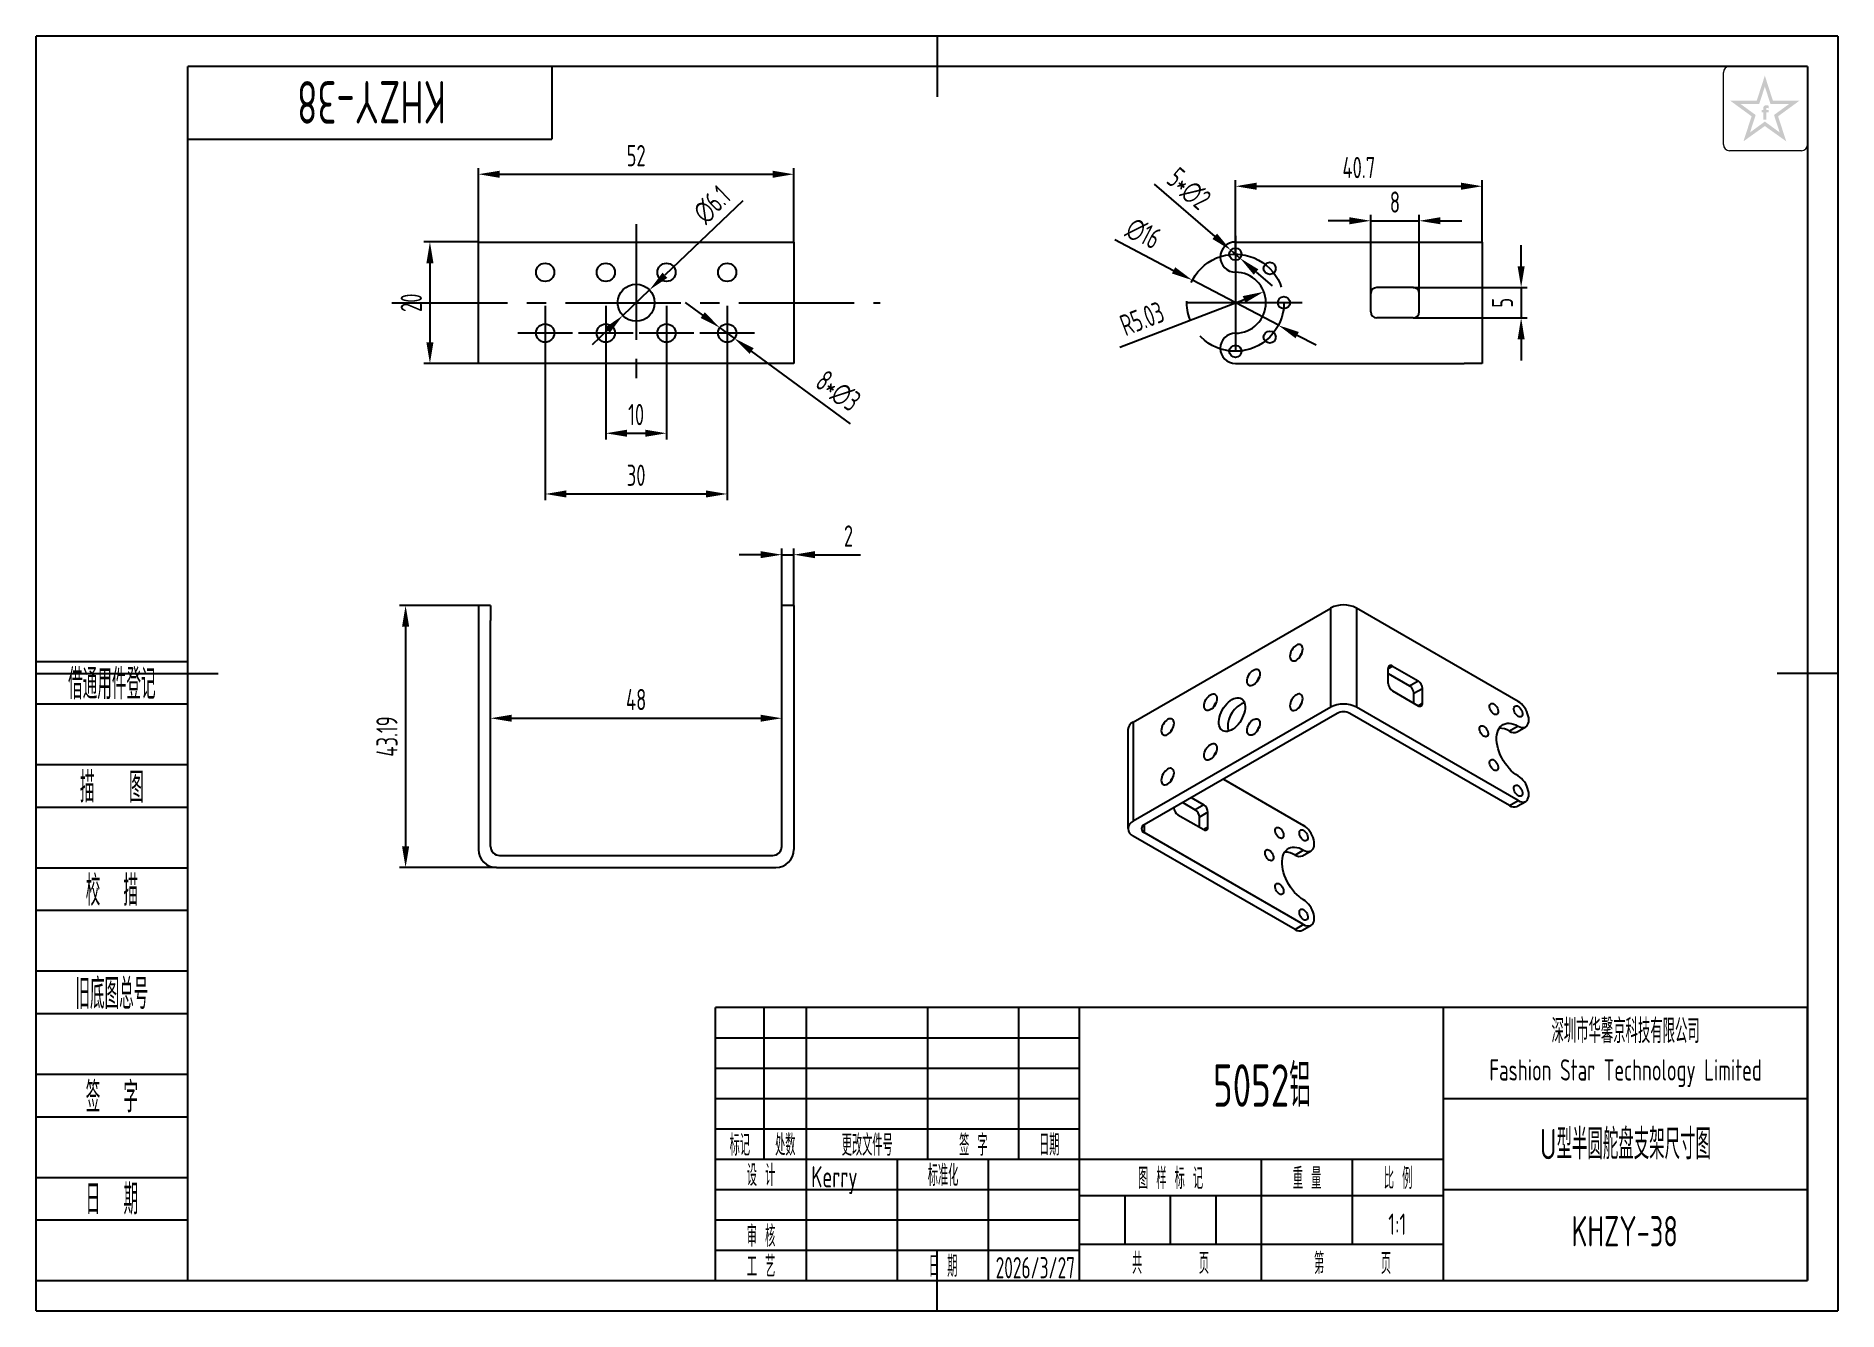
# Model space of a CAD drawing. Header units: millimetres. Extents: x -25 to 272, y -5 to 205.
import ezdxf
from ezdxf.enums import TextEntityAlignment as Align

# ---------------------------------------------------------------- set-up
doc = ezdxf.new("R2010")
doc.units = ezdxf.units.MM
doc.header["$PDSIZE"] = -1
doc.linetypes.add('CENTER2', pattern=[28.575, 19.05, -3.175, 3.175, -3.175])
for name, color, linetype in [('1轮廓实线层', 7, 'Continuous'), ('2细线层', 4, 'Continuous'), ('3中心线层', 1, 'CENTER2'), ('6文字层', 3, 'Continuous'), ('7标注层', 4, 'Continuous'), ('图框层', 7, 'Continuous')]:
    doc.layers.add(name, color=color, linetype=linetype)
doc.styles.add('PC_TEXTSTYLE', font='ISOCP.SHX', dxfattribs={"width": 0.707, "bigfont": 'GBCBIG.SHX'})
doc.styles.add('PC_TEXTSTYLE4', font='ISOCP.SHX', dxfattribs={"width": 0.707, "bigfont": 'GBCBIG.SHX'})
doc.dimstyles.new('GB_DIAMETER', dxfattribs={"dimtxt": 3.5, "dimasz": 3.5, "dimexe": 1, "dimexo": 0, "dimgap": 1.5, "dimtad": 1, "dimjust": 4, "dimdsep": 46, "dimtxsty": 'PC_TEXTSTYLE', "dimcen": 0, "dimclrd": 256, "dimclrt": 3, "dimadec": 0, "dimazin": 2, "dimtp": 0.1, "dimtm": 0.1, "dimtfac": 0.71, "dimtdec": 3, "dimtmove": 0, "dimatfit": 2, "dimfxl": 1, "dimtfill": 1, "dimarcsym": 0})
doc.dimstyles.new('GB_LINEAR', dxfattribs={"dimtxt": 3.5, "dimasz": 3.5, "dimexe": 1, "dimexo": 0, "dimgap": 1.5, "dimtad": 1, "dimdsep": 46, "dimtxsty": 'PC_TEXTSTYLE', "dimcen": 0, "dimclrd": 256, "dimclrt": 3, "dimadec": 0, "dimazin": 2, "dimtp": 0.1, "dimtm": 0.1, "dimtfac": 0.71, "dimtdec": 3, "dimtmove": 0, "dimatfit": 3, "dimfxl": 1, "dimtfill": 1, "dimarcsym": 0})
doc.dimstyles.new('GB_RADIAL', dxfattribs={"dimtxt": 3.5, "dimasz": 3.5, "dimexe": 1, "dimexo": 0, "dimgap": 1.5, "dimtad": 1, "dimjust": 4, "dimdsep": 46, "dimtxsty": 'PC_TEXTSTYLE', "dimcen": 0, "dimclrd": 256, "dimclrt": 3, "dimadec": 0, "dimazin": 2, "dimtp": 0.1, "dimtm": 0.1, "dimtfac": 0.71, "dimtdec": 3, "dimtmove": 0, "dimatfit": 2, "dimfxl": 1, "dimtfill": 1, "dimarcsym": 0})

msp = doc.modelspace()

# ---------------------------------------------------------------- texts
at = {"layer": '6文字层', "insert": (237, 37.5), "char_height": 3.5, "width": 60, "attachment_point": 5, "style": 'PC_TEXTSTYLE4'}
msp.add_mtext('{\\H1.142857x;深圳市华馨京科技有限公司}\\P\\pxsm1,qc;Fashion Star Technology Limited', dxfattribs=at)

# ---------------------------------------------------------------- blocks, each defined once
blk = doc.blocks.new('ZwmFrameMain_A4^_^无分区图框^_^landscape')
at = {"layer": '1轮廓实线层'}
for p, q in [((123.5, 205), (123.5, 195)), ((0, 0), (0, 200)), ((267, 200), (0, 200)), ((267, 200), (267, 0)), ((-25, 100), (5, 100)), ((272, 100), (262, 100)), ((123.5, -5), (123.5, 5)), ((0, 0), (267, 0))]:
    blk.add_line(p, q, dxfattribs=at)
at = {"layer": '2细线层'}
for p, q in [((-25, -5), (-25, 205)), ((272, 205), (-25, 205)), ((272, 205), (272, -5)), ((-25, -5), (272, -5))]:
    blk.add_line(p, q, dxfattribs=at)
blk = doc.blocks.new('ZwmFrameMain_标题栏1')
at = {"layer": '1轮廓实线层'}
for p, q in [((-180, 0), (-180, 45)), ((0, 45), (-180, 45)), ((-172, 20), (-172, 45)), ((-165, 20), (-165, 45)), ((-145, 20), (-145, 45)), ((-130, 20), (-130, 45)), ((-120, 0), (-120, 45)), ((0, 0), (0, 45)), ((-60, 30), (0, 30)), ((-180, 20), (-60, 20)), ((-165, 0), (-165, 20)), ((-150, 0), (-150, 20)), ((-135, 0), (-135, 20)), ((-60, 15), (0, 15)), ((-180, 0), (0, 0))]:
    blk.add_line(p, q, dxfattribs=at)
at = {"layer": '1轮廓实线层', "color": 7}
for p, q in [((-60, 0), (-60, 45)), ((-180, 25), (-120, 25))]:
    blk.add_line(p, q, dxfattribs=at)
at = {"layer": '2细线层'}
for p, q in [((-180, 40), (-120, 40)), ((-180, 35), (-120, 35)), ((-180, 30), (-120, 30)), ((-90, 0), (-90, 20)), ((-75, 6), (-75, 20)), ((-180, 15), (-120, 15)), ((-120, 14), (-60, 14)), ((-112.5, 6), (-112.5, 14)), ((-105, 6), (-105, 14)), ((-97.5, 6), (-97.5, 14)), ((-180, 10), (-120, 10)), ((-120, 6), (-60, 6)), ((-180, 5), (-120, 5))]:
    blk.add_line(p, q, dxfattribs=at)
at = {"layer": '6文字层', "style": 'PC_TEXTSTYLE', "width": 0.667}
for s, p in [('标记', (-176, 22.5)), ('处数', (-168.5, 22.5)), (' 更改文件号 ', (-155, 22.5)), (' 签 字 ', (-137.5, 22.5)), (' 日期 ', (-125, 22.5)), (' 设 计 ', (-172.5, 17.51)), (' 标准化 ', (-142.5, 17.51)), (' 图 样 标 记 ', (-105, 17)), (' 重 量 ', (-82.5, 17)), (' 比 例 ', (-67.5, 17)), (' 审 核 ', (-172.5, 7.5)), (' 工 艺 ', (-172.5, 2.5)), (' 日 期 ', (-142.5, 2.5)), ('共       页', (-105, 3)), ('第       页', (-75, 3))]:
    blk.add_text(s, height=3.5, dxfattribs=at).set_placement(p, align=Align.MIDDLE)
at = {"layer": '6文字层', "style": 'PC_TEXTSTYLE', "flags": 8}
for tag, height, width, p, p2 in [('企业名称', 5, 3.445461, (-54.29, 34.82), (-5.27, 34.82)), ('产品名称或材料标记', 7, 1.034456, (-113.46, 28.64), (-66.42, 28.64)), ('图样名称', 5, 3.480264, (-54.79, 19.98), (-5.27, 19.98)), ('标准化', 3.5, 1.756036, (-133.83, 15.37), (-120.75, 15.37)), ('审核', 3.5, 2.723972, (-163.99, 5.37), (-150.63, 5.37)), ('重量', 3.5, 2.448074, (-88.46, 7.54), (-76.55, 7.54)), ('比例', 3.5, 2.367734, (-73.35, 7.54), (-61.93, 7.54)), ('图样代号', 5, 3.489916, (-54.79, 5.63), (-5.52, 5.63)), ('工艺', 3.5, 2.851598, (-164.21, 0.37), (-150.89, 0.37)), ('日期', 3.5, 2.733185, (-133.83, 0.37), (-120.75, 0.37)), ('共几页', 3.5, 0.953151, (-108.58, 1.48), (-101.56, 1.48))]:
    blk.add_attdef(tag, text='', height=height, dxfattribs=dict(at, width=width)).set_placement(p, p2, align=Align.FIT)
at = {"layer": '6文字层', "style": 'PC_TEXTSTYLE', "width": 9.901758, "flags": 8}
blk.add_attdef('设计', text='', height=3.5, rotation=359.5768, dxfattribs=at).set_placement((-164.23, 15.37), (-150.37, 15.27), align=Align.FIT)
at = {"layer": '6文字层', "color": 3, "style": 'PC_TEXTSTYLE', "width": 0.96618, "flags": 8}
blk.add_attdef('第几页', text='', height=3.5, dxfattribs=at).set_placement((-78.29, 1.5), (-71.16, 1.5), align=Align.FIT)
at = {"layer": '6文字层', "color": 0, "style": 'PC_TEXTSTYLE', "width": 0.715273, "flags": 8}
blk.add_attdef('图纸张数', text='', height=3.5, dxfattribs=at).set_placement((-2.66, -3.87), (4.46, -3.87), align=Align.FIT)
blk = doc.blocks.new('ZwmFrameMain_图样代号')
at = {"layer": '2细线层', "linetype": 'Continuous'}
for p in [(60, 0), (0, -12)]:
    blk.add_line(p, (60, -12), dxfattribs=at)
at = {"layer": '6文字层', "style": 'PC_TEXTSTYLE', "width": 2.827942}
blk.add_attdef('图样代号', text='', height=7, rotation=180, dxfattribs=at).set_placement((58.24, -2.4), (2.35, -2.4), align=Align.FIT)
blk = doc.blocks.new('ZwmFrameMain_附加栏')
at = {"layer": '2细线层'}
for p, q in [((-25, 102), (0, 102)), ((-25, 95), (0, 95)), ((-25, 85), (0, 85)), ((-25, 78), (0, 78)), ((-25, 68), (0, 68)), ((-25, 61), (0, 61)), ((-25, 51), (0, 51)), ((-25, 44), (0, 44)), ((-25, 34), (0, 34)), ((-25, 27), (0, 27)), ((-25, 17), (0, 17)), ((-25, 10), (0, 10)), ((-25, 0), (0, 0))]:
    blk.add_line(p, q, dxfattribs=at)
at = {"layer": '6文字层', "color": 3, "style": 'PC_TEXTSTYLE'}
for s, width, p in [('借通用件登记', 0.667, (-12.5, 98.5)), ('描   图', 0.6667, (-12.5, 81.5)), ('校  描', 0.667, (-12.5, 64.5)), ('旧底图总号', 0.667, (-12.5, 47.5)), ('签  字', 0.667, (-12.5, 30.5)), ('日  期', 0.667, (-12.49, 13.6))]:
    blk.add_text(s, height=5, dxfattribs=dict(at, width=width)).set_placement(p, align=Align.MIDDLE)
at = {"layer": '6文字层', "style": 'PC_TEXTSTYLE'}
for tag, width, p, p2 in [('借通用件登记', 0.671328, (-23.44, 86.36), (-1.25, 86.36)), ('描图', 2.120922, (-23.44, 69.36), (-1.25, 69.36)), ('校图', 2.149976, (-23.75, 52.06), (-1.25, 52.06)), ('旧底图总号', 0.761452, (-22.84, 35.67), (-1.86, 35.67)), ('签字', 2.026939, (-23.14, 18.37), (-1.56, 18.37)), ('日期', 1.89999, (-22.84, 1.37), (-2.17, 1.37))]:
    blk.add_attdef(tag, text='', height=5, dxfattribs=dict(at, width=width)).set_placement(p, p2, align=Align.FIT)
blk = doc.blocks.new('*D19')
at = {"layer": '7标注层', "color": 0, "lineweight": -2}
for p, q in [((47.91, 171.08), (47.91, 183.24)), ((99.91, 171.08), (99.91, 183.24))]:
    blk.add_line(p, q, dxfattribs=at)
at = {"layer": '7标注层', "lineweight": -2}
blk.add_line((51.41, 182.24), (96.41, 182.24), dxfattribs=at)
at = {"layer": '7标注层'}
for points in [[(51.41, 182.82), (51.41, 181.65), (47.91, 182.24)], [(96.41, 181.65), (96.41, 182.82), (99.91, 182.24)]]:
    blk.add_solid(points, dxfattribs=at)
at = {"layer": 'Defpoints', "color": 0}
for p in [(99.91, 182.24), (47.91, 171.08), (99.91, 171.08)]:
    blk.add_point(p, dxfattribs=at)
at = {"layer": '7标注层', "color": 3, "insert": (73.91, 185.31), "char_height": 3.5, "attachment_point": 5, "style": 'PC_TEXTSTYLE', "bg_fill": 3, "box_fill_scale": 1.1, "bg_fill_color": 257, "bg_fill_transparency": 0}
blk.add_mtext('52', dxfattribs=at)
blk = doc.blocks.new('*D20')
at = {"layer": '7标注层', "color": 0, "lineweight": -2}
for p, q in [((47.91, 171.08), (38.92, 171.08)), ((47.91, 151.07), (38.92, 151.07))]:
    blk.add_line(p, q, dxfattribs=at)
at = {"layer": '7标注层', "lineweight": -2}
blk.add_line((39.92, 167.58), (39.92, 154.57), dxfattribs=at)
at = {"layer": '7标注层'}
for points in [[(40.51, 167.58), (39.34, 167.58), (39.92, 171.08)], [(39.34, 154.57), (40.51, 154.57), (39.92, 151.07)]]:
    blk.add_solid(points, dxfattribs=at)
at = {"layer": 'Defpoints', "color": 0}
for p in [(47.91, 171.08), (39.92, 151.07), (47.91, 151.07)]:
    blk.add_point(p, dxfattribs=at)
at = {"layer": '7标注层', "color": 3, "insert": (36.85, 161.07), "char_height": 3.5, "attachment_point": 5, "rotation": 90, "style": 'PC_TEXTSTYLE', "bg_fill": 3, "box_fill_scale": 1.1, "bg_fill_color": 257, "bg_fill_transparency": 0}
blk.add_mtext('20', dxfattribs=at)
blk = doc.blocks.new('*D21')
at = {"layer": '7标注层', "color": 0, "lineweight": -2}
for p, q in [((47.91, 111.22), (34.91, 111.22)), ((50.91, 68.03), (34.91, 68.03))]:
    blk.add_line(p, q, dxfattribs=at)
at = {"layer": '7标注层', "lineweight": -2}
blk.add_line((35.91, 107.72), (35.91, 71.53), dxfattribs=at)
at = {"layer": '7标注层'}
for points in [[(36.5, 107.72), (35.33, 107.72), (35.91, 111.22)], [(35.33, 71.53), (36.5, 71.53), (35.91, 68.03)]]:
    blk.add_solid(points, dxfattribs=at)
at = {"layer": 'Defpoints', "color": 0}
for p in [(47.91, 111.22), (35.91, 68.03), (50.91, 68.03)]:
    blk.add_point(p, dxfattribs=at)
at = {"layer": '7标注层', "color": 3, "insert": (32.84, 89.62), "char_height": 3.5, "attachment_point": 5, "rotation": 90, "style": 'PC_TEXTSTYLE', "bg_fill": 3, "box_fill_scale": 1.1, "bg_fill_color": 257, "bg_fill_transparency": 0}
blk.add_mtext('43.19', dxfattribs=at)
blk = doc.blocks.new('*D23')
at = {"layer": '7标注层', "color": 0, "lineweight": -2}
for p, q in [((172.68, 169.1), (172.68, 181.26)), ((213.38, 171.08), (213.38, 181.26))]:
    blk.add_line(p, q, dxfattribs=at)
at = {"layer": '7标注层', "lineweight": -2}
blk.add_line((176.18, 180.26), (209.88, 180.26), dxfattribs=at)
at = {"layer": '7标注层'}
for points in [[(176.18, 180.85), (176.18, 179.68), (172.68, 180.26)], [(209.88, 179.68), (209.88, 180.85), (213.38, 180.26)]]:
    blk.add_solid(points, dxfattribs=at)
at = {"layer": 'Defpoints', "color": 0}
for p in [(213.38, 180.26), (213.38, 171.08), (172.68, 169.1)]:
    blk.add_point(p, dxfattribs=at)
at = {"layer": '7标注层', "color": 3, "insert": (193.03, 183.34), "char_height": 3.5, "attachment_point": 5, "style": 'PC_TEXTSTYLE', "bg_fill": 3, "box_fill_scale": 1.1, "bg_fill_color": 257, "bg_fill_transparency": 0}
blk.add_mtext('40.7', dxfattribs=at)
blk = doc.blocks.new('*D24')
at = {"layer": '7标注层', "color": 0, "lineweight": -2}
for p, q in [((194.98, 162.57), (194.98, 175.57)), ((202.98, 162.57), (202.98, 175.57))]:
    blk.add_line(p, q, dxfattribs=at)
at = {"layer": '7标注层', "lineweight": -2}
for p, q in [((191.48, 174.57), (187.98, 174.57)), ((194.98, 174.57), (202.98, 174.57)), ((206.48, 174.57), (209.98, 174.57))]:
    blk.add_line(p, q, dxfattribs=at)
at = {"layer": '7标注层'}
for points in [[(191.48, 173.99), (191.48, 175.16), (194.98, 174.57)], [(206.48, 175.16), (206.48, 173.99), (202.98, 174.57)]]:
    blk.add_solid(points, dxfattribs=at)
at = {"layer": 'Defpoints', "color": 0}
for p in [(202.98, 174.57), (194.98, 162.57), (202.98, 162.57)]:
    blk.add_point(p, dxfattribs=at)
at = {"layer": '7标注层', "color": 3, "insert": (198.98, 177.65), "char_height": 3.5, "attachment_point": 5, "style": 'PC_TEXTSTYLE', "bg_fill": 3, "box_fill_scale": 1.1, "bg_fill_color": 257, "bg_fill_transparency": 0}
blk.add_mtext('8', dxfattribs=at)
blk = doc.blocks.new('*D25')
at = {"layer": '7标注层', "lineweight": -2}
for p, q in [((219.78, 167.07), (219.78, 170.57)), ((219.78, 163.57), (219.78, 158.57)), ((219.78, 155.07), (219.78, 151.57))]:
    blk.add_line(p, q, dxfattribs=at)
at = {"layer": '7标注层', "color": 0, "lineweight": -2}
for p, q in [((201.98, 163.57), (220.78, 163.57)), ((201.98, 158.57), (220.78, 158.57))]:
    blk.add_line(p, q, dxfattribs=at)
at = {"layer": '7标注层'}
for points in [[(219.2, 167.07), (220.36, 167.07), (219.78, 163.57)], [(220.36, 155.07), (219.2, 155.07), (219.78, 158.57)]]:
    blk.add_solid(points, dxfattribs=at)
at = {"layer": 'Defpoints', "color": 0}
for p in [(201.98, 163.57), (201.98, 158.57)]:
    blk.add_point(p, dxfattribs=at)
at = {"layer": '7标注层', "color": 3, "insert": (216.7, 161.07), "char_height": 3.5, "attachment_point": 5, "rotation": 90, "style": 'PC_TEXTSTYLE', "bg_fill": 3, "box_fill_scale": 1.1, "bg_fill_color": 257, "bg_fill_transparency": 0}
blk.add_mtext('5', dxfattribs=at)
at = {"layer": 'Defpoints', "color": 0}
blk.add_point((219.78, 158.57), dxfattribs=at)
blk = doc.blocks.new('*D26')
at = {"layer": '7标注层', "color": 0, "lineweight": -2}
for p, q in [((58.91, 151.57), (58.91, 128.57)), ((88.91, 151.57), (88.91, 128.57))]:
    blk.add_line(p, q, dxfattribs=at)
at = {"layer": '7标注层', "lineweight": -2}
blk.add_line((62.41, 129.57), (85.41, 129.57), dxfattribs=at)
at = {"layer": '7标注层'}
for points in [[(62.41, 130.16), (62.41, 128.99), (58.91, 129.57)], [(85.41, 128.99), (85.41, 130.16), (88.91, 129.57)]]:
    blk.add_solid(points, dxfattribs=at)
at = {"layer": 'Defpoints', "color": 0}
for p in [(58.91, 151.57), (88.91, 151.57), (88.91, 129.57)]:
    blk.add_point(p, dxfattribs=at)
at = {"layer": '7标注层', "color": 3, "insert": (73.91, 132.65), "char_height": 3.5, "attachment_point": 5, "style": 'PC_TEXTSTYLE', "bg_fill": 3, "box_fill_scale": 1.1, "bg_fill_color": 257, "bg_fill_transparency": 0}
blk.add_mtext('30', dxfattribs=at)
blk = doc.blocks.new('*D27')
at = {"layer": '7标注层', "color": 0, "lineweight": -2}
for p, q in [((68.91, 151.57), (68.91, 138.57)), ((78.91, 151.57), (78.91, 138.57))]:
    blk.add_line(p, q, dxfattribs=at)
at = {"layer": '7标注层', "lineweight": -2}
blk.add_line((72.41, 139.57), (75.41, 139.57), dxfattribs=at)
at = {"layer": '7标注层'}
for points in [[(72.41, 140.16), (72.41, 138.99), (68.91, 139.57)], [(75.41, 138.99), (75.41, 140.16), (78.91, 139.57)]]:
    blk.add_solid(points, dxfattribs=at)
at = {"layer": 'Defpoints', "color": 0}
for p in [(68.91, 151.57), (78.91, 151.57), (78.91, 139.57)]:
    blk.add_point(p, dxfattribs=at)
at = {"layer": '7标注层', "color": 3, "insert": (73.91, 142.65), "char_height": 3.5, "attachment_point": 5, "style": 'PC_TEXTSTYLE', "bg_fill": 3, "box_fill_scale": 1.1, "bg_fill_color": 257, "bg_fill_transparency": 0}
blk.add_mtext('10', dxfattribs=at)
blk = doc.blocks.new('*D28')
at = {"layer": '7标注层', "lineweight": -2}
for p, q in [((84.88, 159.03), (82.06, 161.1)), ((87.71, 156.96), (90.12, 155.19)), ((109.27, 141.14), (92.95, 153.12))]:
    blk.add_line(p, q, dxfattribs=at)
at = {"layer": '7标注层'}
for points in [[(84.54, 158.56), (85.23, 159.5), (87.71, 156.96)], [(93.29, 153.59), (92.6, 152.65), (90.12, 155.19)]]:
    blk.add_solid(points, dxfattribs=at)
at = {"layer": 'Defpoints', "color": 0}
for p in [(87.71, 156.96), (90.12, 155.19)]:
    blk.add_point(p, dxfattribs=at)
at = {"layer": '7标注层', "color": 3, "insert": (107.18, 146.48), "char_height": 3.5, "attachment_point": 5, "rotation": 323.7326, "style": 'PC_TEXTSTYLE', "bg_fill": 3, "box_fill_scale": 1.1, "bg_fill_color": 257, "bg_fill_transparency": 0}
blk.add_mtext('8*∅3', dxfattribs=at)
blk = doc.blocks.new('*D30')
at = {"layer": '7标注层', "lineweight": -2}
for p, q in [((91.49, 177.84), (78.65, 165.6)), ((71.71, 158.97), (76.12, 163.18)), ((69.18, 156.55), (66.64, 154.14))]:
    blk.add_line(p, q, dxfattribs=at)
at = {"layer": '7标注层'}
for points in [[(78.25, 166.02), (79.06, 165.17), (76.12, 163.18)], [(69.58, 156.13), (68.77, 156.97), (71.71, 158.97)]]:
    blk.add_solid(points, dxfattribs=at)
at = {"layer": 'Defpoints', "color": 0}
for p in [(76.12, 163.18), (71.71, 158.97)]:
    blk.add_point(p, dxfattribs=at)
at = {"layer": '7标注层', "color": 3, "insert": (86.4, 177.24), "char_height": 3.5, "attachment_point": 5, "rotation": 43.6593, "style": 'PC_TEXTSTYLE', "bg_fill": 3, "box_fill_scale": 1.1, "bg_fill_color": 257, "bg_fill_transparency": 0}
blk.add_mtext('∅6.1', dxfattribs=at)
blk = doc.blocks.new('*D31')
at = {"layer": '7标注层', "color": 0, "lineweight": -2}
for p, q in [((49.91, 90.13), (49.91, 93.63)), ((97.91, 90.13), (97.91, 93.63))]:
    blk.add_line(p, q, dxfattribs=at)
at = {"layer": '7标注层', "lineweight": -2}
blk.add_line((53.41, 92.63), (94.41, 92.63), dxfattribs=at)
at = {"layer": '7标注层'}
for points in [[(53.41, 93.21), (53.41, 92.05), (49.91, 92.63)], [(94.41, 92.05), (94.41, 93.21), (97.91, 92.63)]]:
    blk.add_solid(points, dxfattribs=at)
at = {"layer": 'Defpoints', "color": 0}
for p in [(97.91, 92.63), (49.91, 90.13), (97.91, 90.13)]:
    blk.add_point(p, dxfattribs=at)
at = {"layer": '7标注层', "color": 3, "insert": (73.91, 95.71), "char_height": 3.5, "attachment_point": 5, "style": 'PC_TEXTSTYLE', "bg_fill": 3, "box_fill_scale": 1.1, "bg_fill_color": 257, "bg_fill_transparency": 0}
blk.add_mtext('48', dxfattribs=at)
blk = doc.blocks.new('*D32')
at = {"layer": '7标注层', "lineweight": -2}
for p, q in [((94.41, 119.57), (90.91, 119.57)), ((97.91, 119.57), (99.91, 119.57)), ((103.41, 119.57), (110.9, 119.57))]:
    blk.add_line(p, q, dxfattribs=at)
at = {"layer": '7标注层', "color": 0, "lineweight": -2}
for p, q in [((97.91, 111.22), (97.91, 120.57)), ((99.91, 111.22), (99.91, 120.57))]:
    blk.add_line(p, q, dxfattribs=at)
at = {"layer": '7标注层'}
for points in [[(94.41, 118.99), (94.41, 120.16), (97.91, 119.57)], [(103.41, 120.16), (103.41, 118.99), (99.91, 119.57)]]:
    blk.add_solid(points, dxfattribs=at)
at = {"layer": 'Defpoints', "color": 0}
for p in [(99.91, 119.57), (97.91, 111.22), (99.91, 111.22)]:
    blk.add_point(p, dxfattribs=at)
at = {"layer": '7标注层', "color": 3, "insert": (108.91, 122.65), "char_height": 3.5, "attachment_point": 5, "style": 'PC_TEXTSTYLE', "bg_fill": 3, "box_fill_scale": 1.1, "bg_fill_color": 257, "bg_fill_transparency": 0}
blk.add_mtext('2', dxfattribs=at)
blk = doc.blocks.new('*D33')
at = {"layer": '7标注层', "lineweight": -2}
for p, q in [((152.79, 171.49), (162.5, 166.41)), ((179.77, 157.36), (165.6, 164.78)), ((182.87, 155.74), (185.97, 154.12))]:
    blk.add_line(p, q, dxfattribs=at)
at = {"layer": '7标注层'}
for points in [[(162.22, 165.89), (162.77, 166.92), (165.6, 164.78)], [(183.14, 156.26), (182.6, 155.22), (179.77, 157.36)]]:
    blk.add_solid(points, dxfattribs=at)
at = {"layer": 'Defpoints', "color": 0}
for p in [(165.6, 164.78), (179.77, 157.36)]:
    blk.add_point(p, dxfattribs=at)
at = {"layer": '7标注层', "color": 3, "insert": (157.52, 172.48), "char_height": 3.5, "attachment_point": 5, "rotation": 332.3678, "style": 'PC_TEXTSTYLE', "bg_fill": 3, "box_fill_scale": 1.1, "bg_fill_color": 257, "bg_fill_transparency": 0}
blk.add_mtext('∅16', dxfattribs=at)
blk = doc.blocks.new('*D34')
at = {"layer": '7标注层', "lineweight": -2}
for p, q in [((159.3, 180.63), (169.28, 172.01)), ((173.44, 168.42), (171.93, 169.73)), ((176.09, 166.13), (178.74, 163.85))]:
    blk.add_line(p, q, dxfattribs=at)
at = {"layer": '7标注层'}
for points in [[(168.9, 171.57), (169.66, 172.46), (171.93, 169.73)], [(176.47, 166.57), (175.71, 165.69), (173.44, 168.42)]]:
    blk.add_solid(points, dxfattribs=at)
at = {"layer": 'Defpoints', "color": 0}
for p in [(171.93, 169.73), (173.44, 168.42)]:
    blk.add_point(p, dxfattribs=at)
at = {"layer": '7标注层', "color": 3, "insert": (164.97, 179.79), "char_height": 3.5, "attachment_point": 5, "rotation": 319.2027, "style": 'PC_TEXTSTYLE', "bg_fill": 3, "box_fill_scale": 1.1, "bg_fill_color": 257, "bg_fill_transparency": 0}
blk.add_mtext('5*∅2', dxfattribs=at)
blk = doc.blocks.new('*D35')
at = {"layer": '7标注层', "lineweight": -2}
blk.add_line((153.66, 153.76), (174.11, 161.62), dxfattribs=at)
at = {"layer": '7标注层'}
blk.add_solid([(174.32, 161.08), (173.9, 162.17), (177.37, 162.88)], dxfattribs=at)
at = {"layer": 'Defpoints', "color": 0}
for p in [(172.68, 161.07), (177.37, 162.88)]:
    blk.add_point(p, dxfattribs=at)
at = {"layer": '7标注层', "color": 3, "insert": (157.3, 158.46), "char_height": 3.5, "attachment_point": 5, "rotation": 21.0243, "style": 'PC_TEXTSTYLE', "bg_fill": 3, "box_fill_scale": 1.1, "bg_fill_color": 257, "bg_fill_transparency": 0}
blk.add_mtext('R5.03', dxfattribs=at)

# ---------------------------------------------------------------- hatches: boundary and pattern name
at = {"layer": '6文字层', "lineweight": 5}
h = msp.add_hatch(color=2, dxfattribs=at)
edge = h.paths.add_edge_path(flags=0)
edge.add_line((260.172, 192.419), (260.567, 192.419))
edge.add_line((260.567, 192.419), (260.567, 192.845))
edge.add_line((260.567, 192.845), (260.176, 192.845))
edge.add_line((260.176, 192.845), (260.176, 193.053))
edge.add_spline(control_points=[(260.176, 193.053), (260.176, 193.078), (260.175, 193.174), (260.364, 193.144), (260.482, 193.127), (260.549, 193.11), (260.577, 193.102)], knot_values=[0, 0, 0, 0, 1.4943482, 5.8188355, 8.4876202, 10.3632598, 10.3632598, 10.3632598, 10.3632598], degree=3, periodic=0)
edge.add_line((260.577, 193.102), (260.577, 193.539))
edge.add_spline(control_points=[(260.577, 193.539), (260.505, 193.556), (260.332, 193.597), (260.084, 193.618), (259.855, 193.514), (259.739, 193.37), (259.72, 193.26), (259.714, 193.229)], knot_values=[0, 0, 0, 0, 4.9341397, 11.9452686, 16.0265909, 21.3569295, 23.4510995, 23.4510995, 23.4510995, 23.4510995], degree=3, periodic=0)
edge.add_line((259.714, 193.229), (259.714, 192.845))
edge.add_line((259.714, 192.845), (259.428, 192.845))
edge.add_line((259.428, 192.845), (259.428, 192.419))
edge.add_line((259.428, 192.419), (259.717, 192.419))
edge.add_line((259.717, 192.419), (259.717, 191.229))
edge.add_line((259.717, 191.229), (260.172, 191.229))
edge.add_line((260.172, 191.229), (260.172, 192.419))
h.paths.add_polyline_path([(265.628, 194.333), (261.288, 194.333), (259.948, 198.473), (258.608, 194.333), (254.268, 194.333), (257.762, 191.785), (256.422, 187.656), (259.948, 190.181), (263.474, 187.656), (262.134, 191.785)])
h.paths.add_polyline_path([(261.461, 191.997), (262.394, 189.124), (259.948, 190.914), (257.502, 189.124), (258.434, 191.997), (255.981, 193.786), (259.012, 193.786), (259.948, 196.673), (260.883, 193.786), (263.915, 193.786)], flags=16)

# ---------------------------------------------------------------- linework, layer by layer
at = {"color": 7, "linetype": 'Continuous', "lineweight": 25}
for p, q in [((47.914, 151.072), (47.914, 171.075)), ((47.914, 171.075), (50.914, 171.075)), ((50.914, 171.075), (96.914, 171.075)), ((96.914, 171.075), (99.914, 171.075)), ((99.914, 171.075), (99.914, 151.072)), ((172.683, 171.075), (210.383, 171.075)), ((210.383, 171.075), (213.383, 171.075)), ((213.383, 171.075), (213.383, 151.072)), ((201.983, 163.574), (195.983, 163.574)), ((194.983, 159.574), (194.983, 162.574)), ((202.983, 159.574), (202.983, 162.574)), ((201.983, 158.574), (195.983, 158.574)), ((50.914, 151.072), (47.914, 151.072)), ((96.914, 151.072), (50.914, 151.072)), ((99.914, 151.072), (96.914, 151.072)), ((172.683, 151.072), (210.383, 151.072)), ((213.383, 151.072), (210.383, 151.072)), ((49.914, 111.215), (47.914, 111.215)), ((47.914, 111.215), (47.914, 108.727)), ((49.914, 111.215), (49.914, 108.727)), ((99.914, 111.215), (97.914, 111.215)), ((97.914, 108.727), (97.914, 111.215)), ((99.914, 111.215), (99.914, 108.727)), ((155.859, 92.004), (188.386, 110.782)), ((188.386, 94.448), (188.386, 110.782)), ((192.629, 110.782), (192.629, 94.448)), ((219.286, 95.393), (192.629, 110.782)), ((47.914, 108.727), (47.914, 71.027)), ((49.914, 71.527), (49.914, 108.727)), ((97.914, 71.527), (97.914, 108.727)), ((99.914, 108.727), (99.914, 71.027)), ((198.568, 101.227), (202.811, 98.778)), ((197.861, 98.369), (197.861, 100.819)), ((197.861, 100.003), (201.397, 97.962)), ((201.397, 97.962), (202.811, 98.778)), ((198.568, 97.145), (202.811, 94.696)), ((202.104, 96.737), (203.518, 97.553)), ((202.104, 95.104), (202.104, 96.737)), ((203.518, 95.104), (203.518, 97.553)), ((188.386, 94.448), (155.859, 75.671)), ((189.447, 93.428), (157.627, 75.058)), ((217.872, 78.243), (191.568, 93.428)), ((219.286, 79.059), (192.629, 94.448)), ((154.98, 90.78), (154.98, 74.446)), ((155.859, 92.004), (155.859, 75.671)), ((219.286, 91.329), (217.872, 90.513)), ((219.116, 90.389), (220.53, 91.206)), ((170.713, 82.613), (183.931, 74.983)), ((163.993, 78.734), (166.041, 77.552)), ((165.408, 79.55), (167.456, 78.368)), ((167.456, 78.368), (166.041, 77.552)), ((217.872, 78.243), (219.286, 79.059)), ((219.116, 78.12), (220.53, 78.936)), ((163.213, 76.735), (167.456, 74.285)), ((168.163, 77.143), (166.748, 76.327)), ((166.748, 74.694), (166.748, 76.327)), ((168.163, 74.694), (168.163, 77.143)), ((182.517, 57.833), (155.859, 73.222)), ((183.931, 58.649), (157.627, 73.834)), ((51.414, 70.027), (96.414, 70.027)), ((183.931, 70.919), (182.517, 70.102)), ((183.761, 69.979), (185.175, 70.796)), ((50.914, 68.027), (96.914, 68.027)), ((183.931, 58.649), (182.517, 57.833)), ((183.761, 57.709), (185.175, 58.526))]:
    msp.add_line(p, q, dxfattribs=at)
at = {"color": 1, "linetype": 'Continuous', "lineweight": 25}
for p, q in [((197.861, 100.819), (198.568, 101.227)), ((202.811, 94.696), (203.518, 95.104)), ((157.627, 75.058), (157.627, 73.834)), ((168.163, 74.694), (167.455, 74.285))]:
    msp.add_line(p, q, dxfattribs=at)
at = {"color": 7, "linetype": 'Continuous', "lineweight": 25, "flags": 128}
for points in [[(182.729, 102.207), (182.936, 102.35), (183.135, 102.535), (183.318, 102.754), (183.479, 102.999), (183.611, 103.261), (183.709, 103.529), (183.769, 103.794), (183.79, 104.044), (183.769, 104.272), (183.709, 104.466), (183.611, 104.622), (183.479, 104.731), (183.318, 104.791), (183.135, 104.798), (182.936, 104.753), (182.729, 104.657), (182.522, 104.514), (182.323, 104.329), (182.14, 104.11), (181.979, 103.865), (181.847, 103.603), (181.749, 103.335), (181.689, 103.07), (181.668, 102.82), (181.689, 102.593), (181.749, 102.398), (181.847, 102.243), (181.979, 102.133), (182.14, 102.074), (182.323, 102.066), (182.522, 102.111), (182.729, 102.207)], [(175.658, 100.575), (175.865, 100.671), (176.064, 100.716), (176.247, 100.709), (176.408, 100.649), (176.54, 100.54), (176.638, 100.384), (176.698, 100.19), (176.719, 99.962), (176.698, 99.712), (176.638, 99.447), (176.54, 99.179), (176.408, 98.917), (176.247, 98.672), (176.064, 98.453), (175.865, 98.268), (175.658, 98.125), (175.451, 98.029), (175.252, 97.984), (175.069, 97.991), (174.908, 98.051), (174.776, 98.16), (174.678, 98.316), (174.618, 98.511), (174.597, 98.738), (174.618, 98.988), (174.678, 99.253), (174.776, 99.521), (174.908, 99.783), (175.069, 100.028), (175.252, 100.247), (175.451, 100.432), (175.658, 100.575)], [(168.587, 96.493), (168.794, 96.589), (168.993, 96.634), (169.176, 96.627), (169.337, 96.567), (169.469, 96.458), (169.567, 96.302), (169.627, 96.107), (169.648, 95.88), (169.627, 95.63), (169.567, 95.365), (169.469, 95.097), (169.337, 94.835), (169.176, 94.59), (168.993, 94.371), (168.794, 94.186), (168.587, 94.043), (168.38, 93.947), (168.181, 93.902), (167.998, 93.909), (167.837, 93.969), (167.705, 94.078), (167.607, 94.234), (167.547, 94.429), (167.526, 94.656), (167.547, 94.906), (167.607, 95.171), (167.705, 95.439), (167.837, 95.701), (167.998, 95.946), (168.181, 96.165), (168.38, 96.35), (168.587, 96.493)], [(172.123, 95.717), (172.423, 95.866), (172.717, 95.963), (173, 96.008), (173.265, 95.998), (173.509, 95.934), (173.725, 95.818), (173.91, 95.651), (174.061, 95.437), (174.174, 95.18), (174.246, 94.885), (174.278, 94.558), (174.267, 94.204), (174.215, 93.832), (174.122, 93.448), (173.99, 93.059), (173.822, 92.674), (173.621, 92.3), (173.39, 91.943), (173.135, 91.612), (172.86, 91.312), (172.571, 91.049), (172.273, 90.829), (171.972, 90.655), (171.674, 90.531), (171.385, 90.46), (171.11, 90.443), (170.855, 90.48), (170.624, 90.57), (170.423, 90.712), (170.255, 90.903), (170.123, 91.139), (170.03, 91.416), (169.978, 91.728), (169.967, 92.069), (169.999, 92.433), (170.071, 92.812), (170.184, 93.199), (170.335, 93.587), (170.52, 93.968), (170.736, 94.334), (170.98, 94.679), (171.245, 94.995), (171.528, 95.277), (171.822, 95.519), (172.123, 95.717)], [(182.729, 94.042), (182.936, 94.185), (183.135, 94.369), (183.318, 94.588), (183.479, 94.834), (183.611, 95.095), (183.709, 95.364), (183.769, 95.628), (183.79, 95.879), (183.769, 96.106), (183.709, 96.301), (183.611, 96.456), (183.479, 96.566), (183.318, 96.625), (183.135, 96.633), (182.936, 96.587), (182.729, 96.491), (182.522, 96.349), (182.323, 96.164), (182.14, 95.945), (181.979, 95.7), (181.847, 95.438), (181.749, 95.17), (181.689, 94.905), (181.668, 94.654), (181.689, 94.427), (181.749, 94.232), (181.847, 94.077), (181.979, 93.968), (182.14, 93.908), (182.323, 93.901), (182.522, 93.946), (182.729, 94.042)], [(215.286, 94.971), (215.455, 94.849), (215.615, 94.687), (215.755, 94.495), (215.868, 94.282), (215.947, 94.062), (215.988, 93.847), (215.988, 93.651), (215.947, 93.483), (215.868, 93.354), (215.755, 93.272), (215.615, 93.241), (215.455, 93.264), (215.286, 93.338), (215.117, 93.459), (214.958, 93.621), (214.817, 93.814), (214.704, 94.026), (214.625, 94.246), (214.584, 94.461), (214.584, 94.658), (214.625, 94.825), (214.704, 94.954), (214.817, 95.036), (214.958, 95.067), (215.117, 95.045), (215.286, 94.971)], [(219.286, 91.329), (219.561, 91.195), (219.83, 91.115), (220.085, 91.089), (220.32, 91.12), (220.53, 91.206), (220.71, 91.345), (220.854, 91.533), (220.96, 91.767), (221.024, 92.04), (221.046, 92.345), (221.024, 92.676), (220.96, 93.023), (220.854, 93.378), (220.71, 93.733), (220.53, 94.079), (220.32, 94.408), (220.085, 94.71), (219.83, 94.979), (219.561, 95.209), (219.286, 95.393)], [(161.516, 89.961), (161.723, 90.104), (161.922, 90.289), (162.105, 90.508), (162.266, 90.753), (162.398, 91.015), (162.496, 91.283), (162.556, 91.548), (162.577, 91.798), (162.556, 92.025), (162.496, 92.22), (162.398, 92.376), (162.266, 92.485), (162.105, 92.545), (161.922, 92.552), (161.723, 92.507), (161.516, 92.411), (161.309, 92.268), (161.11, 92.083), (160.927, 91.864), (160.766, 91.619), (160.634, 91.357), (160.536, 91.089), (160.476, 90.824), (160.455, 90.574), (160.476, 90.346), (160.536, 90.152), (160.634, 89.996), (160.766, 89.887), (160.927, 89.827), (161.11, 89.82), (161.309, 89.865), (161.516, 89.961)], [(175.658, 92.409), (175.865, 92.505), (176.064, 92.551), (176.247, 92.543), (176.408, 92.484), (176.54, 92.374), (176.638, 92.219), (176.698, 92.024), (176.719, 91.797), (176.698, 91.546), (176.638, 91.282), (176.54, 91.013), (176.408, 90.752), (176.247, 90.506), (176.064, 90.287), (175.865, 90.103), (175.658, 89.96), (175.451, 89.864), (175.252, 89.819), (175.069, 89.826), (174.908, 89.886), (174.776, 89.995), (174.678, 90.15), (174.618, 90.345), (174.597, 90.572), (174.618, 90.823), (174.678, 91.088), (174.776, 91.356), (174.908, 91.618), (175.069, 91.863), (175.252, 92.082), (175.451, 92.266), (175.658, 92.409)], [(219.286, 94.575), (219.455, 94.453), (219.615, 94.292), (219.755, 94.099), (219.868, 93.886), (219.947, 93.666), (219.988, 93.451), (219.988, 93.255), (219.947, 93.087), (219.868, 92.958), (219.755, 92.876), (219.615, 92.846), (219.455, 92.868), (219.286, 92.942), (219.117, 93.063), (218.958, 93.225), (218.817, 93.418), (218.704, 93.63), (218.625, 93.85), (218.584, 94.065), (218.584, 94.262), (218.625, 94.43), (218.704, 94.558), (218.817, 94.64), (218.958, 94.671), (219.117, 94.649), (219.286, 94.575)], [(213.629, 91.308), (213.798, 91.187), (213.958, 91.025), (214.098, 90.832), (214.211, 90.619), (214.29, 90.399), (214.331, 90.185), (214.331, 89.988), (214.29, 89.82), (214.211, 89.692), (214.098, 89.61), (213.958, 89.579), (213.798, 89.601), (213.629, 89.675), (213.46, 89.796), (213.301, 89.958), (213.16, 90.151), (213.047, 90.364), (212.968, 90.584), (212.927, 90.798), (212.927, 90.995), (212.968, 91.163), (213.047, 91.291), (213.16, 91.373), (213.301, 91.404), (213.46, 91.382), (213.629, 91.308)], [(219.286, 83.123), (218.902, 83.369), (218.522, 83.66), (218.152, 83.993), (217.794, 84.363), (217.454, 84.768), (217.136, 85.201), (216.843, 85.658), (216.578, 86.133), (216.345, 86.621), (216.147, 87.116), (215.985, 87.613), (215.862, 88.105), (215.78, 88.586), (215.738, 89.052), (215.738, 89.496), (215.78, 89.914), (215.862, 90.3), (215.985, 90.65), (216.147, 90.96), (216.345, 91.226), (216.578, 91.446), (216.843, 91.615), (217.136, 91.734), (217.454, 91.799), (217.794, 91.811), (218.152, 91.769), (218.522, 91.674), (218.902, 91.527), (219.286, 91.329)], [(168.587, 88.327), (168.794, 88.423), (168.993, 88.468), (169.176, 88.461), (169.337, 88.402), (169.469, 88.292), (169.567, 88.137), (169.627, 87.942), (169.648, 87.715), (169.627, 87.464), (169.567, 87.2), (169.469, 86.931), (169.337, 86.669), (169.176, 86.424), (168.993, 86.205), (168.794, 86.021), (168.587, 85.878), (168.38, 85.782), (168.181, 85.737), (167.998, 85.744), (167.837, 85.804), (167.705, 85.913), (167.607, 86.068), (167.547, 86.263), (167.526, 86.49), (167.547, 86.741), (167.607, 87.006), (167.705, 87.274), (167.837, 87.536), (167.998, 87.781), (168.181, 88), (168.38, 88.184), (168.587, 88.327)], [(161.516, 81.796), (161.723, 81.939), (161.922, 82.123), (162.105, 82.342), (162.266, 82.587), (162.398, 82.849), (162.496, 83.118), (162.556, 83.382), (162.577, 83.633), (162.556, 83.86), (162.496, 84.055), (162.398, 84.21), (162.266, 84.32), (162.105, 84.379), (161.922, 84.386), (161.723, 84.341), (161.516, 84.245), (161.309, 84.102), (161.11, 83.918), (160.927, 83.699), (160.766, 83.454), (160.634, 83.192), (160.536, 82.924), (160.476, 82.659), (160.455, 82.408), (160.476, 82.181), (160.536, 81.986), (160.634, 81.831), (160.766, 81.722), (160.927, 81.662), (161.11, 81.655), (161.309, 81.7), (161.516, 81.796)], [(215.286, 85.733), (215.455, 85.611), (215.615, 85.449), (215.755, 85.257), (215.868, 85.044), (215.947, 84.824), (215.988, 84.609), (215.988, 84.412), (215.947, 84.245), (215.868, 84.116), (215.755, 84.034), (215.615, 84.003), (215.455, 84.026), (215.286, 84.1), (215.117, 84.221), (214.958, 84.383), (214.817, 84.576), (214.704, 84.788), (214.625, 85.008), (214.584, 85.223), (214.584, 85.42), (214.625, 85.587), (214.704, 85.716), (214.817, 85.798), (214.958, 85.829), (215.117, 85.807), (215.286, 85.733)], [(219.286, 81.51), (219.455, 81.389), (219.615, 81.227), (219.755, 81.034), (219.868, 80.822), (219.947, 80.601), (219.988, 80.387), (219.988, 80.19), (219.947, 80.022), (219.868, 79.894), (219.755, 79.812), (219.615, 79.781), (219.455, 79.803), (219.286, 79.877), (219.117, 79.999), (218.958, 80.16), (218.817, 80.353), (218.704, 80.566), (218.625, 80.786), (218.584, 81), (218.584, 81.197), (218.625, 81.365), (218.704, 81.493), (218.817, 81.576), (218.958, 81.606), (219.117, 81.584), (219.286, 81.51)], [(219.286, 79.059), (219.561, 78.925), (219.83, 78.845), (220.085, 78.819), (220.32, 78.85), (220.53, 78.936), (220.71, 79.075), (220.854, 79.263), (220.96, 79.497), (221.024, 79.77), (221.046, 80.075), (221.024, 80.406), (220.96, 80.753), (220.854, 81.108), (220.71, 81.464), (220.53, 81.809), (220.32, 82.138), (220.085, 82.44), (219.83, 82.71), (219.561, 82.939), (219.286, 83.123)], [(179.931, 74.56), (180.1, 74.439), (180.259, 74.277), (180.4, 74.084), (180.513, 73.872), (180.592, 73.652), (180.633, 73.437), (180.633, 73.24), (180.592, 73.073), (180.513, 72.944), (180.4, 72.862), (180.259, 72.831), (180.1, 72.853), (179.931, 72.927), (179.762, 73.049), (179.602, 73.211), (179.462, 73.403), (179.349, 73.616), (179.27, 73.836), (179.229, 74.051), (179.229, 74.248), (179.27, 74.415), (179.349, 74.544), (179.462, 74.626), (179.602, 74.657), (179.762, 74.634), (179.931, 74.56)], [(183.931, 74.165), (184.1, 74.043), (184.259, 73.881), (184.4, 73.689), (184.513, 73.476), (184.592, 73.256), (184.633, 73.041), (184.633, 72.844), (184.592, 72.677), (184.513, 72.548), (184.4, 72.466), (184.259, 72.435), (184.1, 72.458), (183.931, 72.532), (183.762, 72.653), (183.602, 72.815), (183.462, 73.008), (183.349, 73.22), (183.27, 73.44), (183.229, 73.655), (183.229, 73.852), (183.27, 74.019), (183.349, 74.148), (183.462, 74.23), (183.602, 74.261), (183.762, 74.239), (183.931, 74.165)], [(183.931, 70.919), (184.206, 70.785), (184.475, 70.704), (184.73, 70.679), (184.965, 70.71), (185.175, 70.796), (185.354, 70.935), (185.499, 71.123), (185.604, 71.357), (185.669, 71.63), (185.69, 71.935), (185.669, 72.265), (185.604, 72.613), (185.499, 72.968), (185.354, 73.323), (185.175, 73.669), (184.965, 73.997), (184.73, 74.3), (184.475, 74.569), (184.206, 74.799), (183.931, 74.983)], [(183.931, 62.713), (183.547, 62.958), (183.167, 63.25), (182.796, 63.582), (182.439, 63.953), (182.099, 64.357), (181.78, 64.791), (181.487, 65.248), (181.223, 65.723), (180.99, 66.211), (180.791, 66.706), (180.63, 67.203), (180.507, 67.695), (180.424, 68.176), (180.383, 68.642), (180.383, 69.086), (180.424, 69.504), (180.507, 69.89), (180.63, 70.24), (180.791, 70.55), (180.99, 70.816), (181.223, 71.035), (181.487, 71.205), (181.78, 71.324), (182.099, 71.389), (182.439, 71.401), (182.796, 71.359), (183.167, 71.264), (183.547, 71.117), (183.931, 70.919)], [(178.274, 70.898), (178.443, 70.777), (178.603, 70.615), (178.743, 70.422), (178.856, 70.209), (178.935, 69.989), (178.976, 69.775), (178.976, 69.578), (178.935, 69.41), (178.856, 69.282), (178.743, 69.2), (178.603, 69.169), (178.443, 69.191), (178.274, 69.265), (178.105, 69.386), (177.945, 69.548), (177.805, 69.741), (177.692, 69.953), (177.613, 70.174), (177.572, 70.388), (177.572, 70.585), (177.613, 70.753), (177.692, 70.881), (177.805, 70.963), (177.945, 70.994), (178.105, 70.972), (178.274, 70.898)], [(179.931, 65.322), (180.1, 65.201), (180.259, 65.039), (180.4, 64.846), (180.513, 64.634), (180.592, 64.414), (180.633, 64.199), (180.633, 64.002), (180.592, 63.835), (180.513, 63.706), (180.4, 63.624), (180.259, 63.593), (180.1, 63.615), (179.931, 63.689), (179.762, 63.811), (179.602, 63.973), (179.462, 64.165), (179.349, 64.378), (179.27, 64.598), (179.229, 64.813), (179.229, 65.01), (179.27, 65.177), (179.349, 65.306), (179.462, 65.388), (179.602, 65.419), (179.762, 65.396), (179.931, 65.322)], [(183.931, 58.649), (184.206, 58.515), (184.475, 58.434), (184.73, 58.409), (184.965, 58.44), (185.175, 58.526), (185.354, 58.665), (185.499, 58.853), (185.604, 59.087), (185.669, 59.36), (185.69, 59.665), (185.669, 59.995), (185.604, 60.343), (185.499, 60.698), (185.354, 61.053), (185.175, 61.399), (184.965, 61.728), (184.73, 62.03), (184.475, 62.299), (184.206, 62.529), (183.931, 62.713)], [(183.931, 61.1), (184.1, 60.979), (184.259, 60.817), (184.4, 60.624), (184.513, 60.411), (184.592, 60.191), (184.633, 59.977), (184.633, 59.78), (184.592, 59.612), (184.513, 59.484), (184.4, 59.402), (184.259, 59.371), (184.1, 59.393), (183.931, 59.467), (183.762, 59.588), (183.602, 59.75), (183.462, 59.943), (183.349, 60.156), (183.27, 60.376), (183.229, 60.59), (183.229, 60.787), (183.27, 60.955), (183.349, 61.083), (183.462, 61.165), (183.602, 61.196), (183.762, 61.174), (183.931, 61.1)]]:
    msp.add_lwpolyline(points, dxfattribs=at)
at = {"color": 7, "linetype": 'Continuous', "lineweight": 25}
for centre, radius in [((172.683, 169.074), 1), ((58.914, 166.074), 1.5), ((68.914, 166.074), 1.5), ((78.914, 166.074), 1.5), ((88.914, 166.074), 1.5), ((178.34, 166.73), 1), ((73.914, 161.074), 3.05), ((180.683, 161.074), 1), ((58.914, 156.074), 1.5), ((68.914, 156.074), 1.5), ((78.914, 156.074), 1.5), ((88.914, 156.074), 1.5), ((178.34, 155.417), 1), ((172.683, 153.074), 1)]:
    msp.add_circle(centre, radius, dxfattribs=at)
for centre, radius, start, end in [((172.683, 168.587), 2.488, 90, 270), ((172.683, 161.074), 5.025, 270, 90), ((195.983, 162.574), 1, 90, 180), ((201.983, 162.574), 1, 360, 90), ((195.983, 159.574), 1, 180, 270), ((201.983, 159.574), 1, 270, 0), ((172.683, 153.56), 2.488, 90, 270), ((190.507, 106.708), 4.593, 62.49143, 117.50857), ((185.591, 101.78), 2.537, 138.6309, 161.37448), ((198.292, 100.889), 0.437, 50.79671, 189.21404), ((178.52, 97.698), 2.537, 138.6309, 161.37448), ((199.396, 98.439), 1.537, 182.60548, 237.39452), ((201.983, 97.484), 1.537, 2.60548, 57.39452), ((171.449, 93.616), 2.537, 138.6309, 161.37448), ((174.66, 93.03), 2.182, 102.69617, 120.99165), ((185.591, 93.615), 2.537, 138.6309, 161.37448), ((200.569, 96.667), 1.537, 2.60548, 57.39452), ((203.087, 95.034), 0.437, 230.79671, 9.21404), ((175.724, 91.192), 4.305, 120.53746, 189.55034), ((190.507, 90.375), 4.593, 62.49143, 117.50857), ((190.507, 91.381), 2.306, 62.60967, 117.39033), ((156.469, 90.639), 1.495, 114.06812, 174.61174), ((164.377, 89.534), 2.537, 138.6309, 161.37448), ((178.52, 89.533), 2.537, 138.6309, 161.37448), ((216.2, 87.851), 3.143, 57.87511, 90.58585), ((218.603, 91.552), 1.271, 234.87485, 293.81469), ((171.449, 85.451), 2.537, 138.6309, 161.37448), ((164.377, 81.369), 2.537, 138.6309, 161.37448), ((164.055, 78.041), 1.554, 186.05336, 237.20475), ((165.213, 76.257), 1.537, 2.60548, 57.39452), ((166.627, 77.073), 1.537, 2.60548, 57.39452), ((218.603, 79.282), 1.271, 234.87485, 293.81469), ((156.336, 74.446), 1.314, 111.26827, 248.73173), ((157.859, 74.446), 0.655, 110.78342, 249.21658), ((167.732, 74.624), 0.437, 230.79671, 9.21404), ((51.414, 71.527), 1.5, 180, 270), ((96.414, 71.527), 1.5, 270, 0), ((50.914, 71.027), 3, 180, 270), ((96.914, 71.027), 3, 270, 0), ((180.845, 67.44), 3.143, 57.87511, 90.58585), ((183.244, 71.107), 1.24, 234.08226, 294.60729), ((183.244, 58.837), 1.24, 234.08226, 294.60729)]:
    msp.add_arc(centre, radius, start, end, dxfattribs=at)
at = {"layer": '3中心线层'}
for p, q in [((58.914, 160.574), (58.914, 151.574)), ((68.914, 160.574), (68.914, 151.574)), ((78.914, 160.574), (78.914, 151.574)), ((88.914, 160.574), (88.914, 151.574)), ((183.683, 161.074), (161.683, 161.074)), ((63.414, 156.074), (54.414, 156.074)), ((73.414, 156.074), (64.414, 156.074)), ((83.414, 156.074), (74.414, 156.074)), ((93.414, 156.074), (84.414, 156.074))]:
    msp.add_line(p, q, dxfattribs=at)
at = {"layer": '6文字层', "color": 212, "lineweight": 5}
for p, q in [((253.11, 187.117), (253.11, 199.003)), ((254.107, 200), (267, 200)), ((267, 200), (267, 187.117)), ((266.003, 186.12), (254.107, 186.12))]:
    msp.add_line(p, q, dxfattribs=at)
for centre, start, end in [((254.107, 199.003), 90, 180), ((254.107, 187.117), 180, 270), ((266.003, 187.117), 270, 0)]:
    msp.add_arc(centre, 0.997, start, end, dxfattribs=at)

# ---------------------------------------------------------------- block references
at = {"layer": '图框层'}
for name in ['ZwmFrameMain_A4^_^无分区图框^_^landscape', 'ZwmFrameMain_附加栏']:
    msp.add_blockref(name, (0, 0), dxfattribs=at)
ref = msp.add_blockref('ZwmFrameMain_图样代号', (0, 200), dxfattribs=at)
ref.add_attrib('图样代号', 'KHZY-38', dxfattribs={"layer": '6文字层', "height": 7, "rotation": 180, "style": 'PC_TEXTSTYLE', "width": 0.707}).set_placement((30.293, 197.597), align=Align.CENTER)
ref = msp.add_blockref('ZwmFrameMain_标题栏1', (267, 0), dxfattribs=at)
ref.add_attrib('产品名称或材料标记', '5052铝', dxfattribs={"layer": '6文字层', "height": 7, "style": 'PC_TEXTSTYLE', "width": 0.707}).set_placement((177.058, 28.635), align=Align.CENTER)
ref.add_attrib('设计', 'Kerry', (102.771, 15.372), dxfattribs={"layer": '6文字层', "height": 3.5, "rotation": 359.57685, "style": 'PC_TEXTSTYLE', "width": 0.707})
ref.add_attrib('日期', '2026/3/27', dxfattribs={"layer": '6文字层', "height": 3.5, "style": 'PC_TEXTSTYLE', "width": 0.60781}).set_placement((133.165, 0.371), (146.248, 0.371), align=Align.FIT)
ref.add_attrib('图样名称', 'U型半圆舵盘支架尺寸图', dxfattribs={"layer": '6文字层', "height": 5, "style": 'PC_TEXTSTYLE', "width": 0.707}).set_placement((236.973, 19.978), align=Align.CENTER)
ref.add_attrib('图样代号', 'KHZY-38', dxfattribs={"layer": '6文字层', "height": 5, "style": 'PC_TEXTSTYLE', "width": 0.707}).set_placement((236.85, 5.63), align=Align.CENTER)
ref.add_attrib('比例', '1:1', dxfattribs={"layer": '6文字层', "height": 3.5, "style": 'PC_TEXTSTYLE', "width": 0.707}).set_placement((199.359, 7.542), align=Align.CENTER)

msp.set_redraw_order([(e.dxf.handle, doc.entitydb.next_handle()) for e in msp.query("TEXT MTEXT ATTDEF DIMENSION ARC_DIMENSION")])  # texts and dimensions are drawn at this point

# ---------------------------------------------------------------- next in the draw order: dimensions: what is measured, and where the dimension line sits
at = {"layer": '7标注层'}
for base, p1, p2, picture, middle in [((99.914, 182.237), (47.914, 171.075), (99.914, 171.075), '*D19', (73.914, 185.312)), ((213.383, 180.264), (172.683, 169.099), (213.383, 171.075), '*D23', (193.033, 183.341)), ((88.914, 129.574), (58.914, 151.574), (88.914, 151.574), '*D26', (73.914, 132.65)), ((99.914, 119.574), (97.914, 111.215), (99.914, 111.215), '*D32', (108.91, 122.649))]:
    dim = msp.add_linear_dim(base=base, p1=p1, p2=p2, dimstyle='GB_LINEAR', override={"dimscale": 1, "dimgap": 1.5, "dimtad": 1, "dimjust": 0, "dimdec": 2, "dimlfac": 1, "dimse1": 0, "dimse2": 0, "dimsd1": 0, "dimsd2": 0, "dimclrd": 256, "dimclre": 0, "dimtofl": 1, "dimtvp": 0.1}, dxfattribs=at)
    dim.commit()
    dim.dimension.update_dxf_attribs({"geometry": picture, "text_midpoint": middle})
dim = msp.add_linear_dim(base=(35.914, 68.027), p1=(47.914, 111.215), p2=(50.914, 68.027), angle=90, dimstyle='GB_LINEAR', override={"dimscale": 1, "dimgap": 1.5, "dimtad": 1, "dimjust": 0, "dimdec": 2, "dimlfac": 1, "dimse1": 0, "dimse2": 0, "dimsd1": 0, "dimsd2": 0, "dimclrd": 256, "dimclre": 0, "dimtofl": 1, "dimtvp": 0.1}, dxfattribs=at)
dim.commit()
dim.dimension.update_dxf_attribs({"geometry": '*D21', "text_midpoint": (32.839, 89.621)})

# ---------------------------------------------------------------- next in the draw order: linework, layer by layer
at = {"layer": '3中心线层'}
msp.add_line((172.683, 172.074), (172.683, 150.074), dxfattribs=at)
msp.add_circle((172.683, 161.074), 8, dxfattribs=at)

# ---------------------------------------------------------------- next in the draw order: dimensions: what is measured, and where the dimension line sits
at = {"layer": '7标注层'}
for base, p1, p2, picture, middle in [((202.983, 174.574), (194.983, 162.574), (202.983, 162.574), '*D24', (198.983, 177.649)), ((78.914, 139.574), (68.914, 151.574), (78.914, 151.574), '*D27', (73.914, 142.65)), ((97.914, 92.631), (49.914, 90.127), (97.914, 90.127), '*D31', (73.914, 95.706))]:
    dim = msp.add_linear_dim(base=base, p1=p1, p2=p2, dimstyle='GB_LINEAR', override={"dimscale": 1, "dimgap": 1.5, "dimtad": 1, "dimjust": 0, "dimdec": 2, "dimlfac": 1, "dimse1": 0, "dimse2": 0, "dimsd1": 0, "dimsd2": 0, "dimclrd": 256, "dimclre": 0, "dimtofl": 1, "dimtvp": 0.1}, dxfattribs=at)
    dim.commit()
    dim.dimension.update_dxf_attribs({"geometry": picture, "text_midpoint": middle})
dim = msp.add_linear_dim(base=(39.924, 151.072), p1=(47.914, 171.075), p2=(47.914, 151.072), angle=90, dimstyle='GB_LINEAR', override={"dimscale": 1, "dimgap": 1.5, "dimtad": 1, "dimjust": 0, "dimdec": 2, "dimlfac": 1, "dimse1": 0, "dimse2": 0, "dimsd1": 0, "dimsd2": 0, "dimclrd": 256, "dimclre": 0, "dimtofl": 1, "dimtvp": 0.1}, dxfattribs=at)
dim.commit()
dim.dimension.update_dxf_attribs({"geometry": '*D20', "text_midpoint": (36.848, 161.074)})

# ---------------------------------------------------------------- next in the draw order: linework, layer by layer
at = {"layer": '3中心线层'}
for p, q in [((73.914, 174.038), (73.914, 146.441)), ((33.666, 161.074), (114.144, 161.074))]:
    msp.add_line(p, q, dxfattribs=at)

# ---------------------------------------------------------------- next in the draw order: dimensions: what is measured, and where the dimension line sits
at = {"layer": '7标注层'}
dim = msp.add_diameter_dim_2p(p1=(179.771, 157.363), p2=(165.596, 164.784), dimstyle='GB_DIAMETER', override={"dimscale": 1, "dimgap": 1.5, "dimtad": 1, "dimjust": 4, "dimtih": 0, "dimtoh": 0, "dimdec": 2, "dimlfac": 1, "dimse1": 0, "dimse2": 0, "dimsd1": 0, "dimsd2": 0, "dimtix": 0, "dimtofl": 1, "dimatfit": 0, "dimtvp": 0.1}, dxfattribs=at)
dim.commit()
dim.dimension.update_dxf_attribs({"geometry": '*D33', "text_midpoint": (157.25, 169.153), "dimtype": 163})
dim = msp.add_linear_dim(base=(219.78, 158.574), p1=(201.983, 163.574), p2=(201.983, 158.574), angle=90, dimstyle='GB_LINEAR', override={"dimscale": 1, "dimgap": 1.5, "dimtad": 1, "dimjust": 0, "dimdec": 2, "dimlfac": 1, "dimse1": 0, "dimse2": 0, "dimsd1": 0, "dimsd2": 0, "dimclrd": 256, "dimclre": 0, "dimtofl": 1, "dimtvp": 0.1}, dxfattribs=at)
dim.commit()
dim.dimension.update_dxf_attribs({"geometry": '*D25', "text_midpoint": (216.705, 161.074)})

# ---------------------------------------------------------------- next in the draw order: dimensions: what is measured, and where the dimension line sits
for p1, p2, text, picture, middle in [((173.441, 168.42), (171.926, 169.727), '5*<>', '*D34', (164.223, 176.375)), ((87.705, 156.961), (90.124, 155.186), '8*<>', '*D28', (105.365, 144.004))]:
    dim = msp.add_diameter_dim_2p(p1=p1, p2=p2, text=text, dimstyle='GB_DIAMETER', override={"dimscale": 1, "dimgap": 1.5, "dimtad": 1, "dimjust": 4, "dimtih": 0, "dimtoh": 0, "dimdec": 2, "dimlfac": 1, "dimpost": '', "dimcen": 0, "dimse1": 0, "dimse2": 0, "dimsd1": 0, "dimsd2": 0, "dimtix": 0, "dimtofl": 1, "dimatfit": 0, "dimtvp": 0.1}, dxfattribs=at)
    dim.commit()
    dim.dimension.update_dxf_attribs({"geometry": picture, "text_midpoint": middle, "dimtype": 163})

# ---------------------------------------------------------------- next in the draw order: dimensions: what is measured, and where the dimension line sits
dim = msp.add_diameter_dim_2p(p1=(71.708, 158.968), p2=(76.121, 163.179), dimstyle='GB_DIAMETER', override={"dimscale": 1, "dimgap": 1.5, "dimtad": 1, "dimjust": 4, "dimtih": 0, "dimtoh": 0, "dimdec": 2, "dimlfac": 1, "dimse1": 0, "dimse2": 0, "dimsd1": 0, "dimsd2": 0, "dimtix": 0, "dimtofl": 1, "dimatfit": 0, "dimtvp": 0.1}, dxfattribs=at)
dim.commit()
dim.dimension.update_dxf_attribs({"geometry": '*D30', "text_midpoint": (88.524, 175.015), "dimtype": 163})
dim = msp.add_radius_dim(center=(172.683494, 161.073529), mpoint=(177.373972, 162.876315), dimstyle='GB_RADIAL', override={"dimscale": 1, "dimgap": 1.5, "dimtad": 1, "dimjust": 4, "dimtih": 0, "dimtoh": 0, "dimdec": 2, "dimlfac": 1, "dimse1": 0, "dimse2": 0, "dimsd1": 0, "dimsd2": 0, "dimtix": 0, "dimtofl": 1, "dimatfit": 0, "dimtvp": 0.1}, dxfattribs=at)
dim.commit()
dim.dimension.update_dxf_attribs({"geometry": '*D35', "text_midpoint": (158.407272, 155.58646), "dimtype": 164})

doc.saveas('drawing.dxf')
